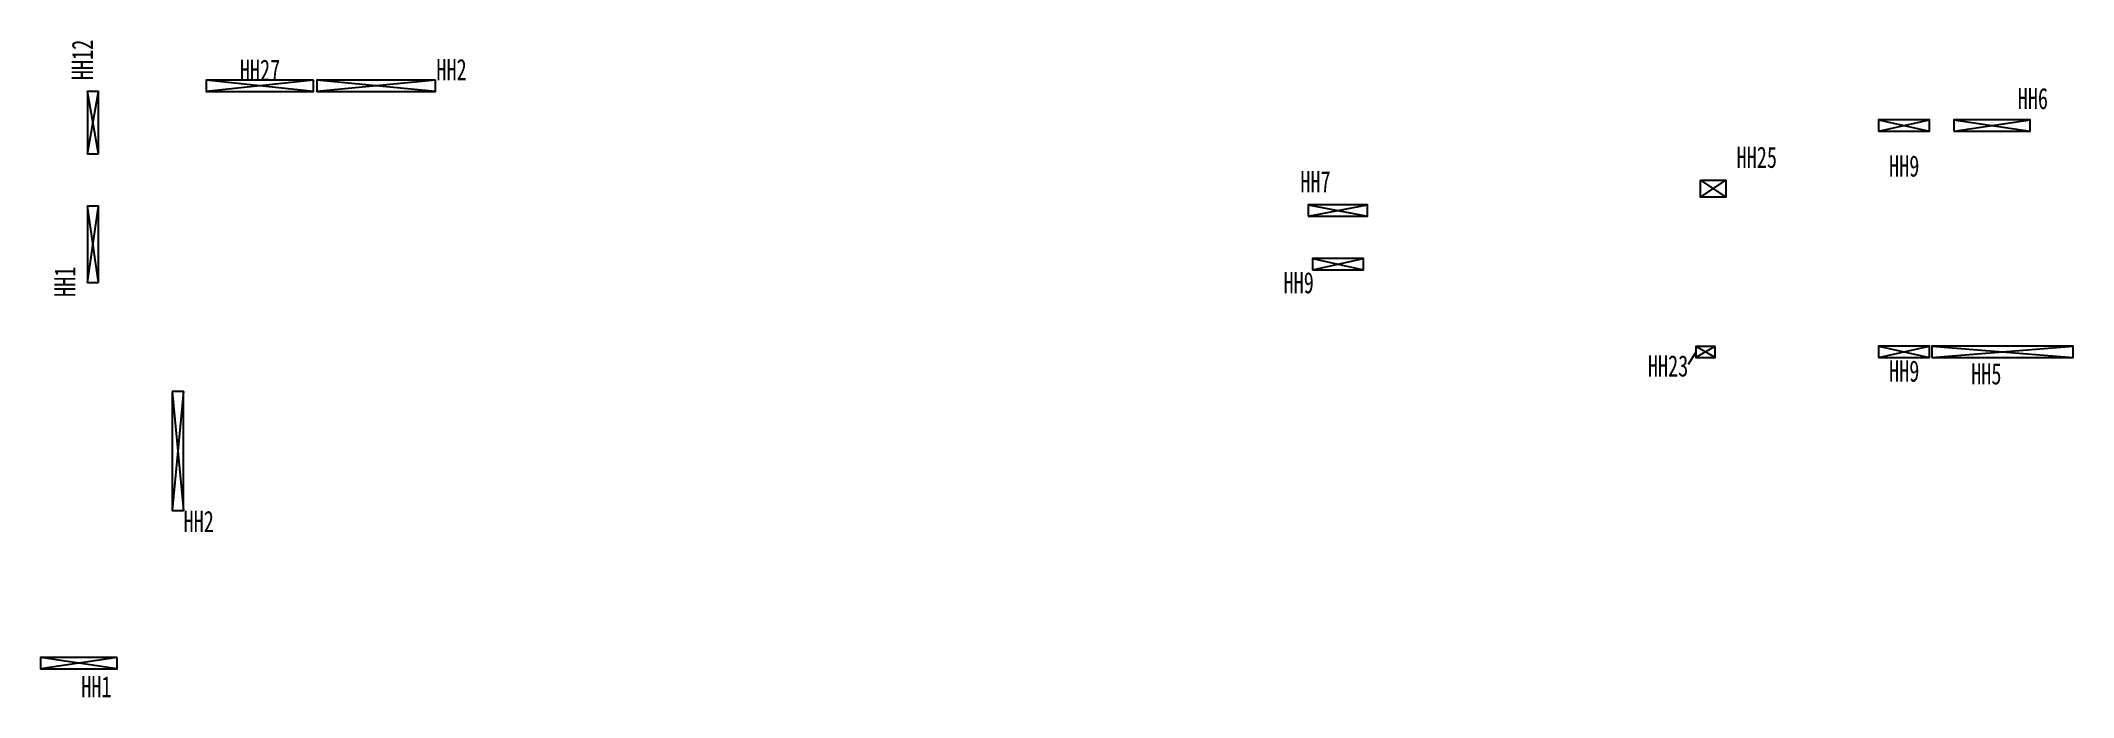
# Model space of a CAD drawing. Extents: x -156636 to 2221364, y 323897 to 2023897.
# Drawn here: x 996599 to 1032521, y 1064927 to 1076525 of the extents above; entities that cross this region are included whole.
import ezdxf

# ---------------------------------------------------------------- set-up
doc = ezdxf.new("R2010")
doc.units = 0
doc.header["$LTSCALE"] = 1000
doc.layers.get('0').update_dxf_attribs({"linetype": 'CONTINUOUS'})
doc.layers.add('C-XREF-SLCT', color=7, linetype='CONTINUOUS', plot=False)
doc.layers.add('H-HOLE', color=7, linetype='CONTINUOUS')
doc.layers.add('h-hole-dims', color=7, linetype='CONTINUOUS')
doc.styles.add('Acs', font='', dxfattribs={"width": 0.7})
doc.styles.add('TH-STYLE1', font='', dxfattribs={"width": 0.7})
doc.styles.get('Acs').set_extended_font_data('SimSun')
doc.styles.get('TH-STYLE1').set_extended_font_data('SimSun')
doc.dimstyles.new('TH-DIM100', dxfattribs={"dimscale": 100, "dimtxt": 2.5, "dimasz": 1, "dimexe": 2, "dimexo": 3, "dimgap": 1.5, "dimtad": 1, "dimdec": 3, "dimdsep": 46, "dimtxsty": 'TH-STYLE1', "dimblk": 'ARCHTICK', "dimcen": 0, "dimclrd": 256, "dimclre": 256, "dimclrt": 256, "dimazin": 2, "dimtfac": 1, "dimtdec": 3, "dimtofl": 0, "dimtmove": 0, "dimatfit": 3, "dimfxl": 0.18, "dimtolj": 1, "dimtzin": 0, "dimlwd": -1, "dimlwe": -1, "dimarcsym": 0})

msp = doc.modelspace()

# ---------------------------------------------------------------- texts
at = {"layer": 'h-hole-dims', "char_height": 375, "attachment_point": 7, "rotation": 90, "style": 'TH-STYLE1'}
for s, insert in [('HH12', (997524, 1075827)), ('HH1', (997214, 1071998))]:
    msp.add_mtext(s, dxfattribs=dict(at, insert=insert))
at = {"layer": 'h-hole-dims', "char_height": 375, "style": 'TH-STYLE1'}
for s, insert, attachment_point in [('HH27', (1000118, 1075817, 0), 7), ('HH2', (1003592, 1075827), 7), ('HH6', (1032074, 1075309, 0), 9), ('HH25', (1027284, 1074272), 9), ('HH9', (1029800, 1074118, 0), 9), ('HH7', (1019396, 1073847), 9), ('HH9', (1019099, 1072057, 1800), 9), ('HH23', (1025716, 1070587, 0), 9), ('HH9', (1029800, 1070497, 0), 9), ('HH5', (1031251, 1070447, 0), 9), ('HH2', (999124, 1067846), 7), ('HH1', (997317, 1064927), 7)]:
    msp.add_mtext(s, dxfattribs=dict(at, insert=insert, attachment_point=attachment_point))

# ---------------------------------------------------------------- blocks, each defined once
blk = doc.blocks.new('_ArchTick')
at = {"color": 0, "linetype": 'ByBlock', "const_width": 0.15}
blk.add_lwpolyline([(-0.5, -0.5), (0.5, 0.5)], dxfattribs=at)
blk = doc.blocks.new('*U2')
at = {"layer": 'H-HOLE'}
for p, q in [((-500, 0), (850, 200)), ((-500, 200), (850, 0))]:
    blk.add_line(p, q, dxfattribs=at)
blk.add_lwpolyline([(-500, 0), (850, 0), (850, 200), (-500, 200)], close=True, dxfattribs=at)
blk = doc.blocks.new('*U4')
at = {"layer": 'H-HOLE'}
for p, q in [((-500, 0), (600, 200)), ((-500, 200), (600, 0))]:
    blk.add_line(p, q, dxfattribs=at)
blk.add_lwpolyline([(-500, 0), (600, 0), (600, 200), (-500, 200)], close=True, dxfattribs=at)
blk = doc.blocks.new('*U7')
at = {"layer": 'H-HOLE'}
for p, q in [((-500, 0), (550, 200)), ((-500, 200), (550, 0))]:
    blk.add_line(p, q, dxfattribs=at)
blk.add_lwpolyline([(-500, 0), (550, 0), (550, 200), (-500, 200)], close=True, dxfattribs=at)
blk = doc.blocks.new('*U17')
at = {"layer": 'H-HOLE'}
for p, q in [((-500, 0), (-270, 130)), ((-500, 130), (-270, 0))]:
    blk.add_line(p, q, dxfattribs=at)
blk.add_lwpolyline([(-500, 0), (-270, 0), (-270, 130), (-500, 130)], close=True, dxfattribs=at)
blk = doc.blocks.new('*U8')
at = {"layer": 'H-HOLE'}
for p, q in [((-500, 0), (2000, 200)), ((-500, 200), (2000, 0))]:
    blk.add_line(p, q, dxfattribs=at)
blk.add_lwpolyline([(-500, 0), (2000, 0), (2000, 200), (-500, 200)], close=True, dxfattribs=at)
blk = doc.blocks.new('*U11')
at = {"layer": 'H-HOLE'}
for p, q in [((-500, 0), (400, 200)), ((-500, 200), (400, 0))]:
    blk.add_line(p, q, dxfattribs=at)
blk.add_lwpolyline([(-500, 0), (400, 0), (400, 200), (-500, 200)], close=True, dxfattribs=at)
blk = doc.blocks.new('*U18')
at = {"layer": 'H-HOLE'}
for p, q in [((-500, 0), (-50, 300)), ((-500, 300), (-50, 0))]:
    blk.add_line(p, q, dxfattribs=at)
blk.add_lwpolyline([(-500, 0), (-50, 0), (-50, 300), (-500, 300)], close=True, dxfattribs=at)
blk = doc.blocks.new('*U3')
at = {"layer": 'H-HOLE'}
for p, q in [((-500, 0), (1600, 200)), ((-500, 200), (1600, 0))]:
    blk.add_line(p, q, dxfattribs=at)
blk.add_lwpolyline([(-500, 0), (1600, 0), (1600, 200), (-500, 200)], close=True, dxfattribs=at)
blk = doc.blocks.new('*U13')
at = {"layer": 'H-HOLE'}
for p, q in [((-500, 0), (1400, 200)), ((-500, 200), (1400, 0))]:
    blk.add_line(p, q, dxfattribs=at)
blk.add_lwpolyline([(-500, 0), (1400, 0), (1400, 200), (-500, 200)], close=True, dxfattribs=at)
blk = doc.blocks.new('AcsAcadShareArea')
for points in [[(0, 0), (118900, 0), (118900, 85000), (0, 85000)], [(0, 0), (6892.9, 0), (6892.9, 2699.2), (0, 2699.2)], [(6892.9, 0), (28409.4, 0), (28409.4, 2708.4), (6892.9, 2708.4)], [(0, 733), (0, 733), (0, 0), (0, 0)]]:
    blk.add_lwpolyline(points, close=True)
at = {"insert": (596.8, 1991.4), "char_height": 1000, "width": 6073.9, "attachment_point": 1, "style": 'Acs'}
blk.add_mtext('唯一编号：', dxfattribs=at)
at = {"style": 'Acs', "width": 0.8}
blk.add_attdef('唯一编号', (7537.4, 860.8), '', height=1000, dxfattribs=at)

# ---------------------------------------------------------------- block references
at = {"layer": 'C-XREF-SLCT', "xscale": 20, "yscale": 20, "zscale": 20}
msp.add_blockref('AcsAcadShareArea', (-156636, 323897), dxfattribs=at).add_auto_attribs({'唯一编号': '留洞'})
at = {"layer": 'H-HOLE'}
for name, p, rotation in [('*U4', (997624, 1075027), 89.99999999999999), ('*U13', (1000921, 1075827), 179.9999999999999), ('*U3', (1003077, 1075827), 179.9999999999999), ('*U2', (997624, 1072754), 89.99999999999999), ('*U3', (998924, 1069827), 269.9999999999999), ('*U2', (997449, 1065629), 180)]:
    msp.add_blockref(name, p, dxfattribs=dict(at, rotation=rotation))
for name, p in [('*U11', (1029579, 1074927, 1800)), ('*U2', (1030909, 1074927)), ('*U7', (1019499, 1073426)), ('*U11', (1019574, 1072479)), ('*U11', (1029579, 1070927, 1800)), ('*U8', (1030521, 1070927))]:
    msp.add_blockref(name, p, dxfattribs=at)
at = {"layer": 'H-HOLE', "xscale": -1, "rotation": 180}
msp.add_blockref('*U18', (1026431, 1074061, 0), dxfattribs=at)
at = {"layer": 'H-HOLE', "xscale": 1.5, "yscale": 1.5, "zscale": 1.5, "rotation": 180}
msp.add_blockref('*U17', (1025443, 1071122), dxfattribs=at)

msp.set_redraw_order([(e.dxf.handle, doc.entitydb.next_handle()) for e in msp.query("TEXT MTEXT ATTDEF DIMENSION ARC_DIMENSION")])  # texts and dimensions are drawn at this point

# ---------------------------------------------------------------- leaders
at = {"layer": 'h-hole-dims'}
msp.add_leader([(1025848, 1071025, -3200), (1025712, 1070804, -3200)], dimstyle='TH-DIM100', override={"dimgap": 1.5, "dimtad": 0}, dxfattribs=at)

doc.saveas('drawing.dxf')
